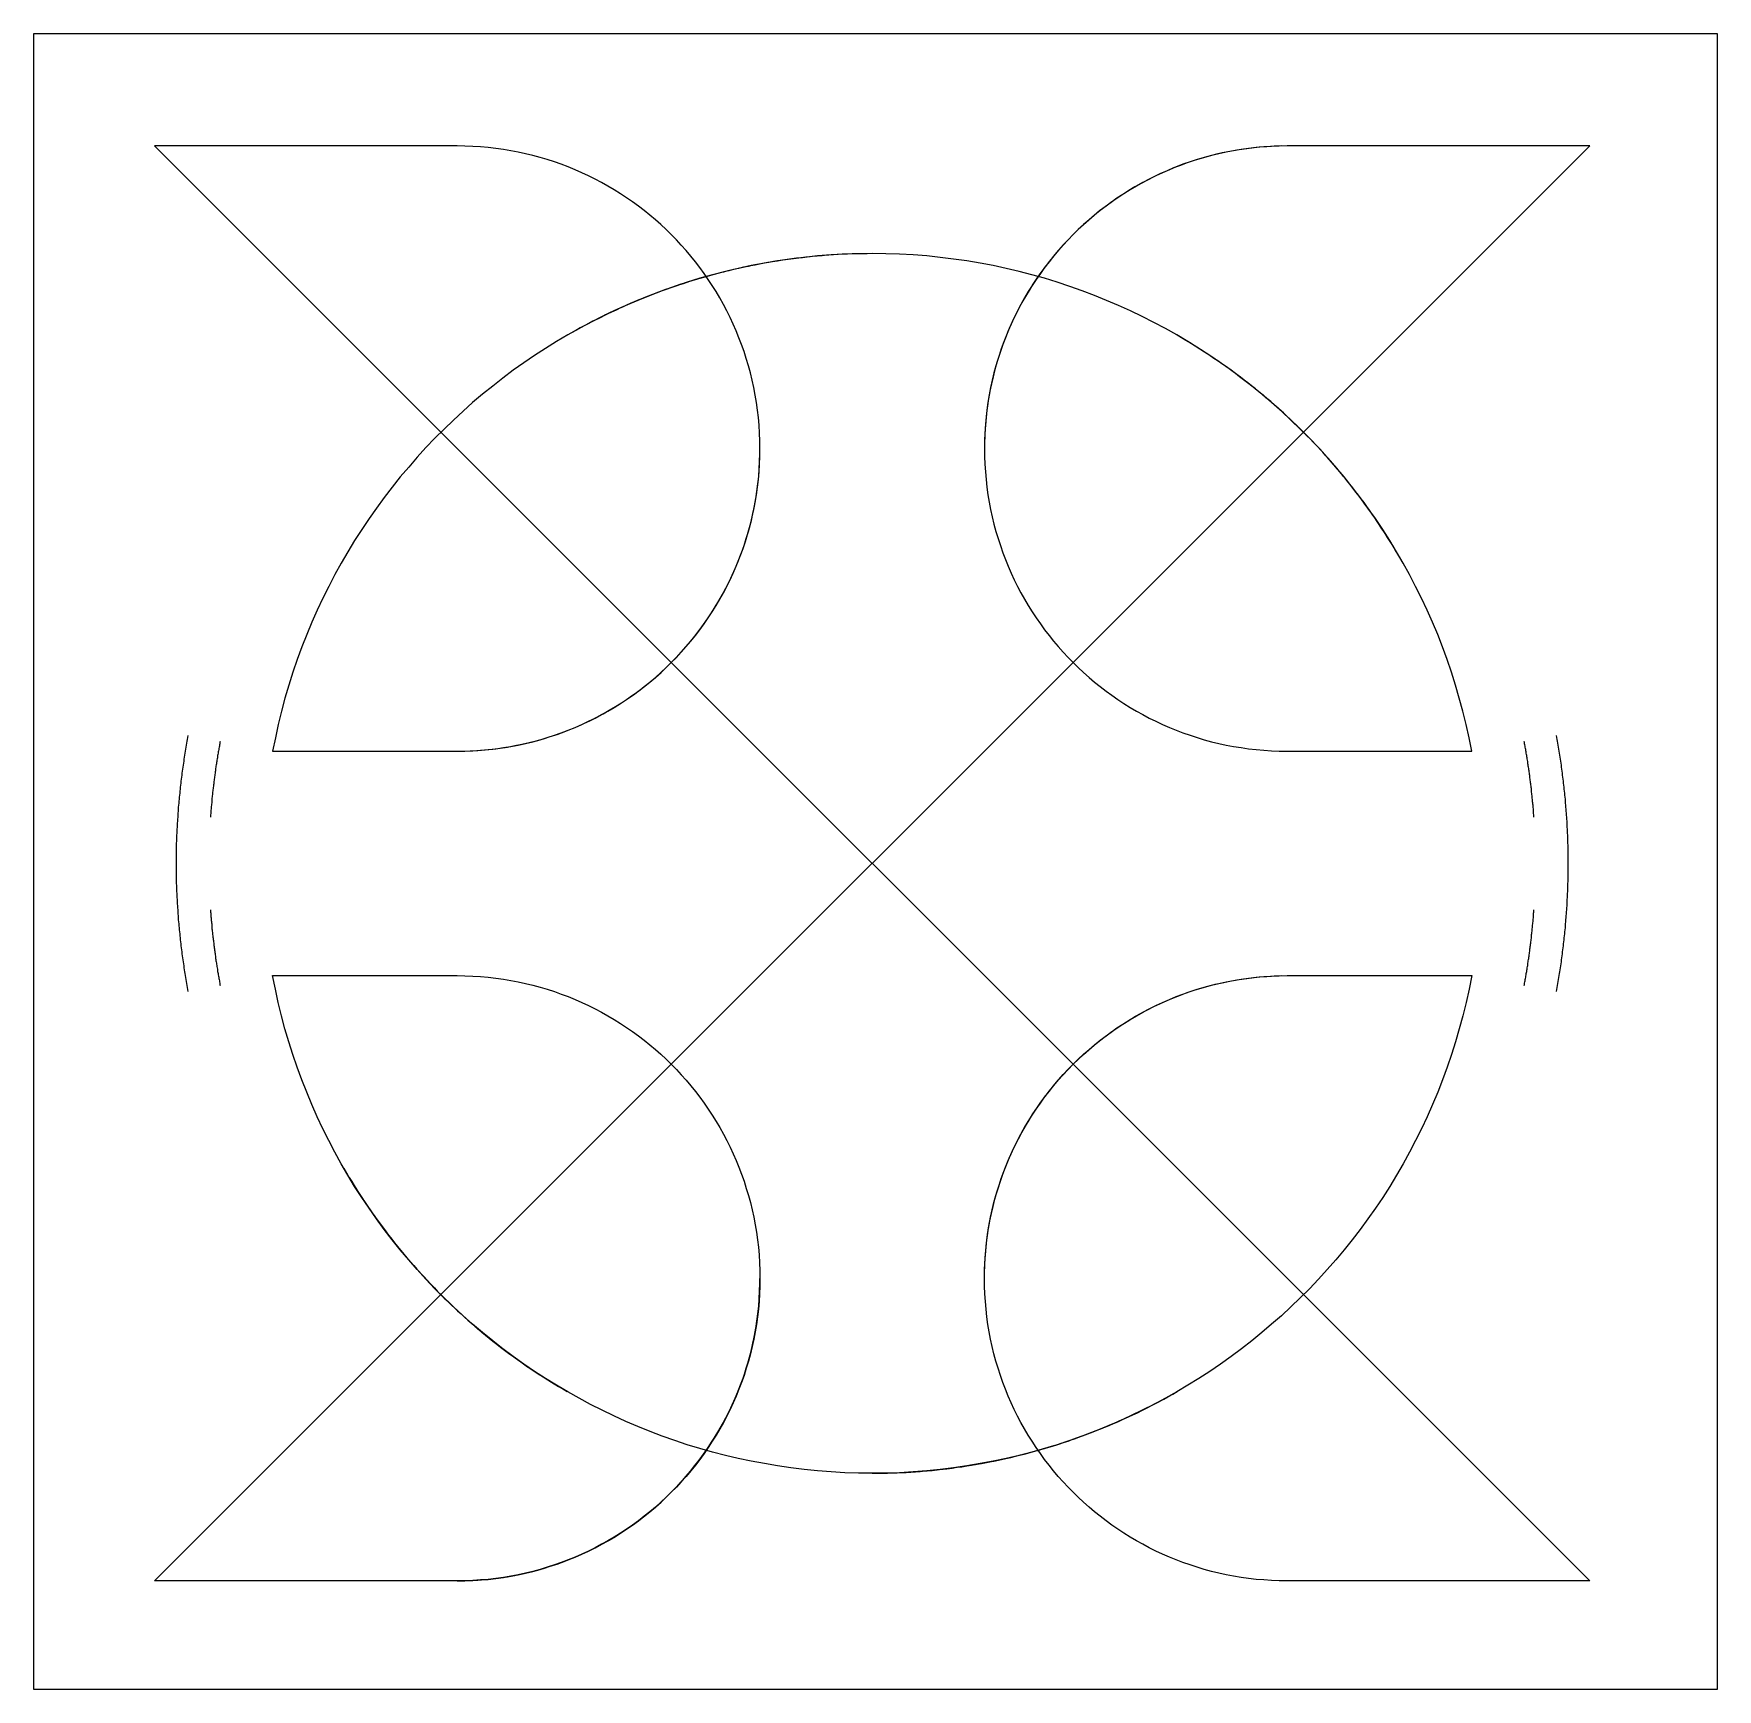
# Model space of a CAD drawing. Header units: millimetres. Extents: x -5.5 to 5.5, y -5.4 to 5.4.
import ezdxf

# ---------------------------------------------------------------- set-up
doc = ezdxf.new("R2010")
doc.units = ezdxf.units.MM

msp = doc.modelspace()

# ---------------------------------------------------------------- linework, layer by layer
msp.add_lwpolyline([(-5.5, 5.41), (5.5, 5.41), (5.5, -5.41), (-5.5, -5.41)], close=True)
for points in [[(-3.772, -4.701), (-4.71, -4.701), (4.667, 4.676), (3.729, 4.676)], [(-3.749, -4.701), (-4.71, -4.701), (4.667, 4.676), (3.706, 4.676)], [(-3.772, 4.676), (-4.71, 4.676), (4.667, -4.701), (3.729, -4.701)], [(-3.749, 4.676), (-4.71, 4.676), (4.667, -4.701), (3.706, -4.701)], [(4.198, 4.676), (2.689, 4.676), (2.638, 4.675), (2.588, 4.673), (2.537, 4.67), (2.487, 4.666), (2.437, 4.66), (2.388, 4.653), (2.339, 4.645), (2.291, 4.636), (2.243, 4.625), (2.195, 4.614), (2.148, 4.601), (2.101, 4.587), (2.055, 4.572), (2.009, 4.556), (1.964, 4.539), (1.92, 4.52), (1.876, 4.501), (1.832, 4.481), (1.789, 4.46), (1.747, 4.437), (1.705, 4.414), (1.664, 4.39), (1.623, 4.364), (1.584, 4.338), (1.545, 4.311), (1.506, 4.283), (1.468, 4.254), (1.431, 4.224), (1.395, 4.194), (1.36, 4.162), (1.325, 4.13), (1.291, 4.097), (1.258, 4.063), (1.226, 4.028), (1.194, 3.993), (1.163, 3.956), (1.134, 3.919), (1.105, 3.882), (1.077, 3.843), (1.05, 3.804), (1.023, 3.764), (0.998, 3.724), (0.974, 3.683), (0.95, 3.641), (0.928, 3.599), (0.907, 3.556), (0.887, 3.512), (0.867, 3.468), (0.849, 3.423), (0.832, 3.378), (0.816, 3.333), (0.801, 3.286), (0.787, 3.24), (0.774, 3.193), (0.762, 3.145), (0.752, 3.097), (0.743, 3.048), (0.735, 3), (0.728, 2.95), (0.722, 2.901), (0.718, 2.851), (0.714, 2.8), (0.712, 2.749), (0.712, 2.698), (0.712, 2.647), (0.714, 2.597), (0.718, 2.546), (0.722, 2.496), (0.728, 2.446), (0.735, 2.397), (0.743, 2.348), (0.752, 2.3), (0.762, 2.252), (0.774, 2.204), (0.787, 2.157), (0.801, 2.11), (0.816, 2.064), (0.832, 2.018), (0.849, 1.973), (0.867, 1.929), (0.887, 1.885), (0.907, 1.841), (0.928, 1.798), (0.95, 1.756), (0.974, 1.714), (0.998, 1.673), (1.023, 1.632), (1.05, 1.593), (1.077, 1.554), (1.105, 1.515), (1.134, 1.477), (1.163, 1.44), (1.194, 1.404), (1.226, 1.369), (1.258, 1.334), (1.291, 1.3), (1.325, 1.267), (1.36, 1.235), (1.395, 1.203), (1.431, 1.172), (1.468, 1.143), (1.506, 1.114), (1.545, 1.086), (1.584, 1.059), (1.623, 1.032), (1.664, 1.007), (1.705, 0.983), (1.747, 0.96), (1.789, 0.937), (1.832, 0.916), (1.876, 0.896), (1.92, 0.876), (1.964, 0.858), (2.009, 0.841), (2.055, 0.825), (2.101, 0.81), (2.148, 0.796), (2.195, 0.783), (2.243, 0.771), (2.291, 0.761), (2.339, 0.752), (2.388, 0.744), (2.437, 0.737), (2.487, 0.731), (2.537, 0.727), (2.588, 0.723), (2.638, 0.721), (2.689, 0.721), (3.896, 0.721), (3.878, 0.809), (3.859, 0.896), (3.837, 0.982), (3.814, 1.068), (3.79, 1.153), (3.763, 1.237), (3.735, 1.32), (3.705, 1.402), (3.673, 1.483), (3.639, 1.563), (3.604, 1.643), (3.567, 1.721), (3.529, 1.798), (3.489, 1.875), (3.447, 1.95), (3.404, 2.024), (3.36, 2.097), (3.314, 2.17), (3.266, 2.241), (3.217, 2.31), (3.166, 2.379), (3.115, 2.447), (3.061, 2.513), (3.007, 2.578), (2.951, 2.642), (2.894, 2.705), (2.835, 2.766), (2.775, 2.826), (2.714, 2.885), (2.652, 2.943), (2.588, 2.999), (2.524, 3.054), (2.458, 3.107), (2.391, 3.159), (2.323, 3.21), (2.254, 3.259), (2.184, 3.307), (2.113, 3.353), (2.041, 3.398), (1.968, 3.441), (1.894, 3.483), (1.819, 3.523), (1.743, 3.561), (1.666, 3.598), (1.588, 3.634), (1.51, 3.667), (1.43, 3.699), (1.35, 3.73), (1.269, 3.758), (1.187, 3.785), (1.105, 3.811), (1.022, 3.834), (0.938, 3.856), (0.854, 3.876), (0.769, 3.894), (0.683, 3.91), (0.597, 3.925), (0.51, 3.937), (0.422, 3.948), (0.335, 3.957), (0.246, 3.964), (0.157, 3.969), (0.068, 3.972), (-0.022, 3.973), (-0.111, 3.972), (-0.201, 3.969), (-0.289, 3.964), (-0.378, 3.957), (-0.466, 3.948), (-0.553, 3.937), (-0.64, 3.925), (-0.726, 3.91), (-0.812, 3.894), (-0.897, 3.876), (-0.981, 3.856), (-1.065, 3.834), (-1.148, 3.811), (-1.231, 3.785), (-1.312, 3.758), (-1.393, 3.73), (-1.473, 3.699), (-1.553, 3.667), (-1.631, 3.634), (-1.709, 3.598), (-1.786, 3.561), (-1.862, 3.523), (-1.937, 3.483), (-2.011, 3.441), (-2.084, 3.398), (-2.156, 3.353), (-2.227, 3.307), (-2.297, 3.259), (-2.367, 3.21), (-2.435, 3.159), (-2.501, 3.107), (-2.567, 3.054), (-2.632, 2.999), (-2.695, 2.943), (-2.757, 2.885), (-2.819, 2.826), (-2.878, 2.766), (-2.937, 2.705), (-2.994, 2.642), (-3.05, 2.578), (-3.105, 2.513), (-3.158, 2.447), (-3.21, 2.379), (-3.26, 2.31), (-3.309, 2.241), (-3.357, 2.17), (-3.403, 2.098), (-3.448, 2.024), (-3.491, 1.95), (-3.532, 1.875), (-3.572, 1.798), (-3.611, 1.721), (-3.647, 1.643), (-3.683, 1.563), (-3.716, 1.483), (-3.748, 1.402), (-3.778, 1.32), (-3.806, 1.237), (-3.833, 1.153), (-3.858, 1.068), (-3.881, 0.982), (-3.902, 0.896), (-3.921, 0.809), (-3.939, 0.721), (-2.733, 0.721), (-2.682, 0.721), (-2.631, 0.723), (-2.58, 0.727), (-2.53, 0.731), (-2.481, 0.737), (-2.431, 0.744), (-2.383, 0.752), (-2.334, 0.761), (-2.286, 0.771), (-2.238, 0.783), (-2.191, 0.796), (-2.145, 0.81), (-2.098, 0.825), (-2.053, 0.841), (-2.008, 0.858), (-1.963, 0.876), (-1.919, 0.896), (-1.875, 0.916), (-1.832, 0.937), (-1.79, 0.96), (-1.748, 0.983), (-1.707, 1.007), (-1.667, 1.032), (-1.627, 1.059), (-1.588, 1.086), (-1.549, 1.114), (-1.512, 1.143), (-1.475, 1.172), (-1.438, 1.203), (-1.403, 1.235), (-1.368, 1.267), (-1.334, 1.3), (-1.301, 1.334), (-1.269, 1.369), (-1.237, 1.404), (-1.207, 1.44), (-1.177, 1.477), (-1.148, 1.515), (-1.12, 1.554), (-1.093, 1.593), (-1.067, 1.632), (-1.041, 1.673), (-1.017, 1.714), (-0.994, 1.756), (-0.971, 1.798), (-0.95, 1.841), (-0.93, 1.885), (-0.91, 1.929), (-0.892, 1.973), (-0.875, 2.018), (-0.859, 2.064), (-0.844, 2.11), (-0.83, 2.157), (-0.817, 2.204), (-0.806, 2.252), (-0.795, 2.3), (-0.786, 2.348), (-0.778, 2.397), (-0.771, 2.446), (-0.765, 2.496), (-0.761, 2.546), (-0.758, 2.597), (-0.756, 2.647), (-0.755, 2.698), (-0.756, 2.749), (-0.758, 2.8), (-0.761, 2.851), (-0.765, 2.901), (-0.771, 2.95), (-0.778, 3), (-0.786, 3.048), (-0.795, 3.097), (-0.806, 3.145), (-0.817, 3.193), (-0.83, 3.24), (-0.844, 3.286), (-0.859, 3.333), (-0.875, 3.378), (-0.892, 3.423), (-0.91, 3.468), (-0.93, 3.512), (-0.95, 3.556), (-0.971, 3.599), (-0.994, 3.641), (-1.017, 3.683), (-1.041, 3.724), (-1.067, 3.764), (-1.093, 3.804), (-1.12, 3.843), (-1.148, 3.882), (-1.177, 3.919), (-1.207, 3.956), (-1.237, 3.993), (-1.269, 4.028), (-1.301, 4.063), (-1.334, 4.097), (-1.368, 4.13), (-1.403, 4.162), (-1.438, 4.194), (-1.475, 4.224), (-1.512, 4.254), (-1.549, 4.283), (-1.588, 4.311), (-1.627, 4.338), (-1.667, 4.364), (-1.707, 4.39), (-1.748, 4.414), (-1.79, 4.437), (-1.832, 4.46), (-1.875, 4.481), (-1.919, 4.501), (-1.963, 4.52), (-2.008, 4.539), (-2.053, 4.556), (-2.098, 4.572), (-2.145, 4.587), (-2.191, 4.601), (-2.238, 4.614), (-2.286, 4.625), (-2.334, 4.636), (-2.383, 4.645), (-2.431, 4.653), (-2.481, 4.66), (-2.53, 4.666), (-2.58, 4.67), (-2.631, 4.673), (-2.682, 4.675), (-2.733, 4.676), (-4.241, 4.676)], [(4.198, 4.676), (2.689, 4.676), (2.638, 4.675), (2.588, 4.673), (2.537, 4.67), (2.487, 4.666), (2.437, 4.66), (2.388, 4.653), (2.339, 4.645), (2.291, 4.636), (2.243, 4.625), (2.195, 4.614), (2.148, 4.601), (2.101, 4.587), (2.055, 4.572), (2.009, 4.556), (1.964, 4.539), (1.92, 4.52), (1.876, 4.501), (1.832, 4.481), (1.789, 4.46), (1.747, 4.437), (1.705, 4.414), (1.664, 4.39), (1.623, 4.364), (1.584, 4.338), (1.545, 4.311), (1.506, 4.283), (1.468, 4.254), (1.431, 4.224), (1.395, 4.194), (1.36, 4.162), (1.325, 4.13), (1.291, 4.097), (1.258, 4.063), (1.226, 4.028), (1.194, 3.993), (1.163, 3.956), (1.134, 3.919), (1.105, 3.882), (1.077, 3.843), (1.05, 3.804), (1.023, 3.764), (0.998, 3.724), (0.974, 3.683), (0.95, 3.641), (0.928, 3.599), (0.907, 3.556), (0.887, 3.512), (0.867, 3.468), (0.849, 3.423), (0.832, 3.378), (0.816, 3.333), (0.801, 3.286), (0.787, 3.24), (0.774, 3.193), (0.762, 3.145), (0.752, 3.097), (0.743, 3.048), (0.735, 3), (0.728, 2.95), (0.722, 2.901), (0.718, 2.851), (0.714, 2.8), (0.712, 2.749), (0.712, 2.698), (0.712, 2.647), (0.714, 2.597), (0.718, 2.546), (0.722, 2.496), (0.728, 2.446), (0.735, 2.397), (0.743, 2.348), (0.752, 2.3), (0.762, 2.252), (0.774, 2.204), (0.787, 2.157), (0.801, 2.11), (0.816, 2.064), (0.832, 2.018), (0.849, 1.973), (0.867, 1.929), (0.887, 1.885), (0.907, 1.841), (0.928, 1.798), (0.95, 1.756), (0.974, 1.714), (0.998, 1.673), (1.023, 1.632), (1.05, 1.593), (1.077, 1.554), (1.105, 1.515), (1.134, 1.477), (1.163, 1.44), (1.194, 1.404), (1.226, 1.369), (1.258, 1.334), (1.291, 1.3), (1.325, 1.267), (1.36, 1.235), (1.395, 1.203), (1.431, 1.172), (1.468, 1.143), (1.506, 1.114), (1.545, 1.086), (1.584, 1.059), (1.623, 1.032), (1.664, 1.007), (1.705, 0.983), (1.747, 0.96), (1.789, 0.937), (1.832, 0.916), (1.876, 0.896), (1.92, 0.876), (1.964, 0.858), (2.009, 0.841), (2.055, 0.825), (2.101, 0.81), (2.148, 0.796), (2.195, 0.783), (2.243, 0.771), (2.291, 0.761), (2.339, 0.752), (2.388, 0.744), (2.437, 0.737), (2.487, 0.731), (2.537, 0.727), (2.588, 0.723), (2.638, 0.721), (2.689, 0.721), (3.896, 0.721), (3.878, 0.809), (3.859, 0.896), (3.837, 0.982), (3.814, 1.068), (3.79, 1.153), (3.763, 1.237), (3.735, 1.32), (3.705, 1.402), (3.673, 1.483), (3.639, 1.563), (3.604, 1.643), (3.567, 1.721), (3.529, 1.798), (3.489, 1.875), (3.447, 1.95), (3.404, 2.024), (3.36, 2.097), (3.314, 2.17), (3.266, 2.241), (3.217, 2.31), (3.166, 2.379), (3.115, 2.447), (3.061, 2.513), (3.007, 2.578), (2.951, 2.642), (2.894, 2.705), (2.835, 2.766), (2.775, 2.826), (2.714, 2.885), (2.652, 2.943), (2.588, 2.999), (2.524, 3.054), (2.458, 3.107), (2.391, 3.159), (2.323, 3.21), (2.254, 3.259), (2.184, 3.307), (2.113, 3.353), (2.041, 3.398), (1.968, 3.441), (1.894, 3.483), (1.819, 3.523), (1.743, 3.561), (1.666, 3.598), (1.588, 3.634), (1.51, 3.667), (1.43, 3.699), (1.35, 3.73), (1.269, 3.758), (1.187, 3.785), (1.105, 3.811), (1.022, 3.834), (0.938, 3.856), (0.854, 3.876), (0.769, 3.894), (0.683, 3.91), (0.597, 3.925), (0.51, 3.937), (0.422, 3.948), (0.335, 3.957), (0.246, 3.964), (0.157, 3.969), (0.068, 3.972), (-0.022, 3.973), (-0.111, 3.972), (-0.201, 3.969), (-0.289, 3.964), (-0.378, 3.957), (-0.466, 3.948), (-0.553, 3.937), (-0.64, 3.925), (-0.726, 3.91), (-0.812, 3.894), (-0.897, 3.876), (-0.981, 3.856), (-1.065, 3.834), (-1.148, 3.811), (-1.231, 3.785), (-1.312, 3.758), (-1.393, 3.73), (-1.473, 3.699), (-1.553, 3.667), (-1.631, 3.634), (-1.709, 3.598), (-1.786, 3.561), (-1.862, 3.523), (-1.937, 3.483), (-2.011, 3.441), (-2.084, 3.398), (-2.156, 3.353), (-2.227, 3.307), (-2.297, 3.259), (-2.367, 3.21), (-2.435, 3.159), (-2.501, 3.107), (-2.567, 3.054), (-2.632, 2.999), (-2.695, 2.943), (-2.757, 2.885), (-2.819, 2.826), (-2.878, 2.766), (-2.937, 2.705), (-2.994, 2.642), (-3.05, 2.578), (-3.105, 2.513), (-3.158, 2.447), (-3.21, 2.379), (-3.26, 2.31), (-3.309, 2.241), (-3.357, 2.17), (-3.403, 2.098), (-3.448, 2.024), (-3.491, 1.95), (-3.532, 1.875), (-3.572, 1.798), (-3.611, 1.721), (-3.647, 1.643), (-3.683, 1.563), (-3.716, 1.483), (-3.748, 1.402), (-3.778, 1.32), (-3.806, 1.237), (-3.833, 1.153), (-3.858, 1.068), (-3.881, 0.982), (-3.902, 0.896), (-3.921, 0.809), (-3.939, 0.721), (-2.733, 0.721), (-2.682, 0.721), (-2.631, 0.723), (-2.58, 0.727), (-2.53, 0.731), (-2.481, 0.737), (-2.431, 0.744), (-2.383, 0.752), (-2.334, 0.761), (-2.286, 0.771), (-2.238, 0.783), (-2.191, 0.796), (-2.145, 0.81), (-2.098, 0.825), (-2.053, 0.841), (-2.008, 0.858), (-1.963, 0.876), (-1.919, 0.896), (-1.875, 0.916), (-1.832, 0.937), (-1.79, 0.96), (-1.748, 0.983), (-1.707, 1.007), (-1.667, 1.032), (-1.627, 1.059), (-1.588, 1.086), (-1.549, 1.114), (-1.512, 1.143), (-1.475, 1.172), (-1.438, 1.203), (-1.403, 1.235), (-1.368, 1.267), (-1.334, 1.3), (-1.301, 1.334), (-1.269, 1.369), (-1.237, 1.404), (-1.207, 1.44), (-1.177, 1.477), (-1.148, 1.515), (-1.12, 1.554), (-1.093, 1.593), (-1.067, 1.632), (-1.041, 1.673), (-1.017, 1.714), (-0.994, 1.756), (-0.971, 1.798), (-0.95, 1.841), (-0.93, 1.885), (-0.91, 1.929), (-0.892, 1.973), (-0.875, 2.018), (-0.859, 2.064), (-0.844, 2.11), (-0.83, 2.157), (-0.817, 2.204), (-0.806, 2.252), (-0.795, 2.3), (-0.786, 2.348), (-0.778, 2.397), (-0.771, 2.446), (-0.765, 2.496), (-0.761, 2.546), (-0.758, 2.597), (-0.756, 2.647), (-0.755, 2.698), (-0.756, 2.749), (-0.758, 2.8), (-0.761, 2.851), (-0.765, 2.901), (-0.771, 2.95), (-0.778, 3), (-0.786, 3.048), (-0.795, 3.097), (-0.806, 3.145), (-0.817, 3.193), (-0.83, 3.24), (-0.844, 3.286), (-0.859, 3.333), (-0.875, 3.378), (-0.892, 3.423), (-0.91, 3.468), (-0.93, 3.512), (-0.95, 3.556), (-0.971, 3.599), (-0.994, 3.641), (-1.017, 3.683), (-1.041, 3.724), (-1.067, 3.764), (-1.093, 3.804), (-1.12, 3.843), (-1.148, 3.882), (-1.177, 3.919), (-1.207, 3.956), (-1.237, 3.993), (-1.269, 4.028), (-1.301, 4.063), (-1.334, 4.097), (-1.368, 4.13), (-1.403, 4.162), (-1.438, 4.194), (-1.475, 4.224), (-1.512, 4.254), (-1.549, 4.283), (-1.588, 4.311), (-1.627, 4.338), (-1.667, 4.364), (-1.707, 4.39), (-1.748, 4.414), (-1.79, 4.437), (-1.832, 4.46), (-1.875, 4.481), (-1.919, 4.501), (-1.963, 4.52), (-2.008, 4.539), (-2.053, 4.556), (-2.098, 4.572), (-2.145, 4.587), (-2.191, 4.601), (-2.238, 4.614), (-2.286, 4.625), (-2.334, 4.636), (-2.383, 4.645), (-2.431, 4.653), (-2.481, 4.66), (-2.53, 4.666), (-2.58, 4.67), (-2.631, 4.673), (-2.682, 4.675), (-2.733, 4.676), (-4.241, 4.676)], [(2.655, 4.676), (2.605, 4.674), (2.556, 4.671), (2.506, 4.668), (2.458, 4.662), (2.409, 4.656), (2.361, 4.649), (2.314, 4.64), (2.266, 4.63), (2.219, 4.62), (2.173, 4.608), (2.127, 4.595), (2.082, 4.581), (2.037, 4.566), (1.992, 4.549), (1.948, 4.532), (1.905, 4.514), (1.862, 4.495), (1.819, 4.475), (1.777, 4.453), (1.736, 4.431), (1.695, 4.408), (1.655, 4.384), (1.616, 4.359), (1.577, 4.334), (1.539, 4.307), (1.501, 4.279), (1.464, 4.251), (1.428, 4.222), (1.393, 4.192), (1.358, 4.161), (1.324, 4.129), (1.291, 4.097), (1.259, 4.063), (1.227, 4.03), (1.196, 3.995), (1.166, 3.959), (1.137, 3.923), (1.108, 3.886), (1.081, 3.849), (1.054, 3.811), (1.028, 3.772), (1.003, 3.732), (0.979, 3.692), (0.956, 3.652), (0.934, 3.61), (0.913, 3.569), (0.893, 3.526), (0.874, 3.483), (0.856, 3.44), (0.838, 3.396), (0.822, 3.351), (0.807, 3.306), (0.793, 3.261), (0.78, 3.215), (0.768, 3.168), (0.757, 3.121), (0.748, 3.074), (0.739, 3.026), (0.732, 2.978), (0.725, 2.93), (0.72, 2.881), (0.716, 2.832), (0.714, 2.783), (0.712, 2.733)], [(2.689, 4.676), (2.638, 4.675), (2.588, 4.673), (2.537, 4.67), (2.487, 4.666), (2.437, 4.66), (2.388, 4.653), (2.339, 4.645), (2.291, 4.636), (2.243, 4.625), (2.195, 4.614), (2.148, 4.601), (2.101, 4.587), (2.055, 4.572), (2.009, 4.556), (1.964, 4.539), (1.92, 4.52), (1.876, 4.501), (1.832, 4.481), (1.789, 4.46), (1.747, 4.437), (1.705, 4.414), (1.664, 4.39), (1.623, 4.364), (1.584, 4.338), (1.545, 4.311), (1.506, 4.283), (1.468, 4.254), (1.431, 4.224), (1.395, 4.194), (1.36, 4.162), (1.325, 4.13), (1.291, 4.097), (1.258, 4.063), (1.226, 4.028), (1.194, 3.993), (1.163, 3.956), (1.134, 3.919), (1.105, 3.882), (1.077, 3.843), (1.05, 3.804), (1.023, 3.764), (0.998, 3.724), (0.974, 3.683), (0.95, 3.641), (0.928, 3.599), (0.907, 3.556), (0.887, 3.512), (0.867, 3.468), (0.849, 3.423), (0.832, 3.378), (0.816, 3.333), (0.801, 3.286), (0.787, 3.24), (0.774, 3.193), (0.762, 3.145), (0.752, 3.097), (0.743, 3.048), (0.735, 3), (0.728, 2.95), (0.722, 2.901), (0.718, 2.851), (0.714, 2.8), (0.712, 2.749), (0.712, 2.698)], [(-0.022, 3.973), (-0.054, 3.972), (-0.087, 3.972), (-0.12, 3.971), (-0.153, 3.97), (-0.185, 3.969), (-0.218, 3.968), (-0.251, 3.966), (-0.283, 3.964), (-0.316, 3.962), (-0.348, 3.959), (-0.381, 3.956), (-0.413, 3.953), (-0.446, 3.95), (-0.478, 3.946), (-0.511, 3.943), (-0.543, 3.938), (-0.575, 3.934), (-0.607, 3.929), (-0.64, 3.924), (-0.672, 3.919), (-0.704, 3.914), (-0.736, 3.908), (-0.768, 3.902), (-0.8, 3.896), (-0.832, 3.889), (-0.863, 3.883), (-0.895, 3.876), (-0.927, 3.868), (-0.959, 3.861), (-0.99, 3.853), (-1.022, 3.845), (-1.053, 3.837), (-1.084, 3.828), (-1.116, 3.819), (-1.147, 3.81), (-1.178, 3.801), (-1.209, 3.792), (-1.24, 3.782), (-1.271, 3.772), (-1.302, 3.761), (-1.333, 3.751), (-1.363, 3.74), (-1.394, 3.729), (-1.425, 3.718), (-1.455, 3.706), (-1.485, 3.694), (-1.516, 3.682), (-1.546, 3.67), (-1.576, 3.657), (-1.606, 3.644), (-1.636, 3.631), (-1.665, 3.618), (-1.695, 3.604), (-1.725, 3.59), (-1.754, 3.576), (-1.783, 3.562), (-1.813, 3.547), (-1.842, 3.533), (-1.871, 3.518), (-1.9, 3.502), (-1.929, 3.487), (-1.957, 3.471), (-1.986, 3.455), (-2.014, 3.439)], [(-0.091, 3.972), (-0.122, 3.971), (-0.152, 3.97), (-0.183, 3.969), (-0.213, 3.968), (-0.244, 3.966), (-0.274, 3.965), (-0.305, 3.963), (-0.335, 3.96), (-0.365, 3.958), (-0.396, 3.955), (-0.426, 3.952), (-0.456, 3.949), (-0.487, 3.945), (-0.517, 3.942), (-0.547, 3.938), (-0.577, 3.934), (-0.607, 3.929), (-0.637, 3.925), (-0.667, 3.92), (-0.697, 3.915), (-0.727, 3.91), (-0.757, 3.904), (-0.787, 3.898), (-0.817, 3.893), (-0.846, 3.886), (-0.876, 3.88), (-0.906, 3.873), (-0.935, 3.866), (-0.965, 3.859), (-0.994, 3.852), (-1.024, 3.845), (-1.053, 3.837), (-1.082, 3.829), (-1.112, 3.821), (-1.141, 3.812), (-1.17, 3.804), (-1.199, 3.795), (-1.228, 3.786), (-1.257, 3.776), (-1.286, 3.767), (-1.314, 3.757), (-1.343, 3.747), (-1.372, 3.737), (-1.4, 3.727), (-1.429, 3.716), (-1.457, 3.705), (-1.485, 3.694), (-1.514, 3.683), (-1.542, 3.671), (-1.57, 3.66), (-1.598, 3.648), (-1.626, 3.635), (-1.654, 3.623), (-1.681, 3.611), (-1.709, 3.598), (-1.737, 3.585), (-1.764, 3.572), (-1.791, 3.558), (-1.819, 3.544), (-1.846, 3.531), (-1.873, 3.516), (-1.9, 3.502), (-1.927, 3.488), (-1.954, 3.473)], [(3.43, 1.98), (3.413, 2.008), (3.396, 2.036), (3.379, 2.065), (3.362, 2.092), (3.345, 2.12), (3.327, 2.148), (3.309, 2.175), (3.291, 2.202), (3.273, 2.229), (3.255, 2.256), (3.236, 2.283), (3.217, 2.31), (3.198, 2.336), (3.179, 2.362), (3.159, 2.388), (3.139, 2.414), (3.119, 2.44), (3.099, 2.466), (3.079, 2.491), (3.058, 2.516), (3.038, 2.541), (3.017, 2.566), (2.996, 2.591), (2.974, 2.616), (2.953, 2.64), (2.931, 2.664), (2.909, 2.688), (2.887, 2.712), (2.864, 2.736), (2.842, 2.759), (2.819, 2.782), (2.796, 2.805), (2.773, 2.828), (2.75, 2.851), (2.727, 2.873), (2.703, 2.896), (2.679, 2.918), (2.655, 2.94), (2.631, 2.962), (2.607, 2.983), (2.582, 3.005), (2.557, 3.026), (2.532, 3.047), (2.507, 3.067), (2.482, 3.088), (2.457, 3.108), (2.431, 3.128), (2.405, 3.148), (2.379, 3.168), (2.353, 3.188), (2.327, 3.207), (2.301, 3.226), (2.274, 3.245), (2.247, 3.264), (2.22, 3.282), (2.193, 3.3), (2.166, 3.318), (2.139, 3.336), (2.111, 3.354), (2.083, 3.371), (2.055, 3.389), (2.027, 3.405), (1.999, 3.422), (1.971, 3.439)], [(3.394, 2.04), (3.379, 2.066), (3.362, 2.092), (3.346, 2.118), (3.33, 2.144), (3.313, 2.169), (3.296, 2.195), (3.279, 2.22), (3.262, 2.245), (3.245, 2.27), (3.227, 2.295), (3.21, 2.32), (3.192, 2.345), (3.174, 2.369), (3.155, 2.393), (3.137, 2.418), (3.118, 2.442), (3.099, 2.466), (3.08, 2.489), (3.061, 2.513), (3.042, 2.536), (3.022, 2.56), (3.003, 2.583), (2.983, 2.606), (2.963, 2.628), (2.943, 2.651), (2.922, 2.674), (2.902, 2.696), (2.881, 2.718), (2.86, 2.74), (2.839, 2.762), (2.818, 2.784), (2.796, 2.805), (2.775, 2.827), (2.753, 2.848), (2.731, 2.869), (2.709, 2.89), (2.687, 2.911), (2.665, 2.931), (2.642, 2.952), (2.619, 2.972), (2.597, 2.992), (2.574, 3.012), (2.551, 3.031), (2.527, 3.051), (2.504, 3.07), (2.48, 3.089), (2.457, 3.108), (2.433, 3.127), (2.409, 3.146), (2.384, 3.164), (2.36, 3.183), (2.336, 3.201), (2.311, 3.219), (2.286, 3.236), (2.261, 3.254), (2.236, 3.271), (2.211, 3.288), (2.186, 3.305), (2.16, 3.322), (2.135, 3.339), (2.109, 3.355), (2.083, 3.372), (2.057, 3.388), (2.031, 3.403)], [(-2.733, 0.721), (-2.682, 0.721), (-2.631, 0.723), (-2.58, 0.727), (-2.53, 0.731), (-2.481, 0.737), (-2.431, 0.744), (-2.383, 0.752), (-2.334, 0.761), (-2.286, 0.771), (-2.238, 0.783), (-2.191, 0.796), (-2.145, 0.81), (-2.098, 0.825), (-2.053, 0.841), (-2.008, 0.858), (-1.963, 0.876), (-1.919, 0.896), (-1.875, 0.916), (-1.832, 0.937), (-1.79, 0.96), (-1.748, 0.983), (-1.707, 1.007), (-1.667, 1.032), (-1.627, 1.059), (-1.588, 1.086), (-1.549, 1.114), (-1.512, 1.143), (-1.475, 1.172), (-1.438, 1.203), (-1.403, 1.235), (-1.368, 1.267), (-1.334, 1.3), (-1.301, 1.334), (-1.269, 1.369), (-1.237, 1.404), (-1.207, 1.44), (-1.177, 1.477), (-1.148, 1.515), (-1.12, 1.554), (-1.093, 1.593), (-1.067, 1.632), (-1.041, 1.673), (-1.017, 1.714), (-0.994, 1.756), (-0.971, 1.798), (-0.95, 1.841), (-0.93, 1.885), (-0.91, 1.929), (-0.892, 1.973), (-0.875, 2.018), (-0.859, 2.064), (-0.844, 2.11), (-0.83, 2.157), (-0.817, 2.204), (-0.806, 2.252), (-0.795, 2.3), (-0.786, 2.348), (-0.778, 2.397), (-0.771, 2.446), (-0.765, 2.496), (-0.761, 2.546), (-0.758, 2.597), (-0.756, 2.647), (-0.755, 2.698)], [(-2.698, 0.721), (-2.648, 0.723), (-2.599, 0.725), (-2.55, 0.729), (-2.501, 0.734), (-2.453, 0.741), (-2.404, 0.748), (-2.357, 0.757), (-2.31, 0.766), (-2.263, 0.777), (-2.216, 0.789), (-2.17, 0.802), (-2.125, 0.816), (-2.08, 0.831), (-2.035, 0.847), (-1.991, 0.865), (-1.948, 0.883), (-1.905, 0.902), (-1.862, 0.922), (-1.821, 0.943), (-1.779, 0.965), (-1.739, 0.988), (-1.699, 1.012), (-1.659, 1.037), (-1.62, 1.063), (-1.582, 1.09), (-1.545, 1.117), (-1.508, 1.146), (-1.472, 1.175), (-1.436, 1.205), (-1.401, 1.236), (-1.368, 1.268), (-1.334, 1.3), (-1.302, 1.333), (-1.27, 1.367), (-1.239, 1.402), (-1.209, 1.437), (-1.18, 1.473), (-1.152, 1.51), (-1.124, 1.548), (-1.097, 1.586), (-1.072, 1.625), (-1.047, 1.664), (-1.023, 1.704), (-1, 1.745), (-0.978, 1.786), (-0.956, 1.828), (-0.936, 1.871), (-0.917, 1.914), (-0.899, 1.957), (-0.882, 2.001), (-0.865, 2.046), (-0.85, 2.091), (-0.836, 2.136), (-0.823, 2.182), (-0.811, 2.228), (-0.801, 2.275), (-0.791, 2.323), (-0.782, 2.37), (-0.775, 2.418), (-0.769, 2.467), (-0.763, 2.515), (-0.76, 2.565), (-0.757, 2.614), (-0.755, 2.664)], [(-4.492, 0.824), (-4.494, 0.811), (-4.497, 0.798), (-4.499, 0.786), (-4.501, 0.773), (-4.503, 0.76), (-4.506, 0.747), (-4.508, 0.734), (-4.51, 0.721), (-4.512, 0.708), (-4.514, 0.695), (-4.516, 0.682), (-4.518, 0.669), (-4.52, 0.656), (-4.522, 0.643), (-4.524, 0.63), (-4.526, 0.617), (-4.528, 0.604), (-4.529, 0.591), (-4.531, 0.578), (-4.533, 0.564), (-4.534, 0.551), (-4.536, 0.538), (-4.538, 0.525), (-4.539, 0.512), (-4.541, 0.499), (-4.542, 0.486), (-4.543, 0.473), (-4.545, 0.46), (-4.546, 0.447), (-4.548, 0.434), (-4.549, 0.421), (-4.55, 0.408), (-4.551, 0.395), (-4.552, 0.381), (-4.554, 0.368), (-4.555, 0.355), (-4.556, 0.342), (-4.557, 0.329), (-4.558, 0.316), (-4.559, 0.303), (-4.559, 0.29), (-4.56, 0.277), (-4.561, 0.263), (-4.562, 0.25), (-4.563, 0.237), (-4.563, 0.224), (-4.564, 0.211), (-4.565, 0.198), (-4.565, 0.185), (-4.566, 0.172), (-4.566, 0.158), (-4.567, 0.145), (-4.567, 0.132), (-4.568, 0.119), (-4.568, 0.106), (-4.568, 0.093), (-4.569, 0.079), (-4.569, 0.066), (-4.569, 0.053), (-4.569, 0.04), (-4.569, 0.027), (-4.569, 0.014), (-4.569, 0.001), (-4.57, -0.013), (-4.569, -0.026), (-4.569, -0.039), (-4.569, -0.052), (-4.569, -0.065), (-4.569, -0.078), (-4.569, -0.092), (-4.569, -0.105), (-4.568, -0.118), (-4.568, -0.131), (-4.568, -0.144), (-4.567, -0.157), (-4.567, -0.17), (-4.566, -0.184), (-4.566, -0.197), (-4.565, -0.21), (-4.565, -0.223), (-4.564, -0.236), (-4.563, -0.249), (-4.563, -0.262), (-4.562, -0.276), (-4.561, -0.289), (-4.56, -0.302), (-4.559, -0.315), (-4.559, -0.328), (-4.558, -0.341), (-4.557, -0.354), (-4.556, -0.367), (-4.555, -0.381), (-4.554, -0.394), (-4.552, -0.407), (-4.551, -0.42), (-4.55, -0.433), (-4.549, -0.446), (-4.548, -0.459), (-4.546, -0.472), (-4.545, -0.485), (-4.543, -0.498), (-4.542, -0.511), (-4.541, -0.524), (-4.539, -0.538), (-4.538, -0.551), (-4.536, -0.564), (-4.534, -0.577), (-4.533, -0.59), (-4.531, -0.603), (-4.529, -0.616), (-4.528, -0.629), (-4.526, -0.642), (-4.524, -0.655), (-4.522, -0.668), (-4.52, -0.681), (-4.518, -0.694), (-4.516, -0.707), (-4.514, -0.72), (-4.512, -0.733), (-4.51, -0.746), (-4.508, -0.759), (-4.506, -0.772), (-4.503, -0.785), (-4.501, -0.798), (-4.499, -0.811), (-4.497, -0.824), (-4.494, -0.837), (-4.492, -0.85)], [(-4.282, 0.785), (-4.283, 0.777), (-4.284, 0.77), (-4.286, 0.762), (-4.287, 0.754), (-4.289, 0.747), (-4.29, 0.739), (-4.291, 0.731), (-4.293, 0.724), (-4.294, 0.716), (-4.295, 0.708), (-4.297, 0.7), (-4.298, 0.693), (-4.299, 0.685), (-4.3, 0.677), (-4.302, 0.67), (-4.303, 0.662), (-4.304, 0.654), (-4.305, 0.646), (-4.306, 0.639), (-4.308, 0.631), (-4.309, 0.623), (-4.31, 0.616), (-4.311, 0.608), (-4.312, 0.6), (-4.313, 0.592), (-4.314, 0.585), (-4.315, 0.577), (-4.316, 0.569), (-4.317, 0.561), (-4.318, 0.554), (-4.319, 0.546), (-4.32, 0.538), (-4.321, 0.531), (-4.322, 0.523), (-4.323, 0.515), (-4.324, 0.507), (-4.325, 0.5), (-4.326, 0.492), (-4.327, 0.484), (-4.328, 0.476), (-4.329, 0.469), (-4.33, 0.461), (-4.331, 0.453), (-4.331, 0.445), (-4.332, 0.437), (-4.333, 0.43), (-4.334, 0.422), (-4.335, 0.414), (-4.335, 0.406), (-4.336, 0.399), (-4.337, 0.391), (-4.337, 0.383), (-4.338, 0.375), (-4.339, 0.368), (-4.34, 0.36), (-4.34, 0.352), (-4.341, 0.344), (-4.342, 0.336), (-4.342, 0.329), (-4.343, 0.321), (-4.343, 0.313), (-4.344, 0.305), (-4.344, 0.297), (-4.345, 0.29)], [(4.302, 0.29), (4.301, 0.297), (4.301, 0.305), (4.3, 0.313), (4.299, 0.321), (4.299, 0.329), (4.298, 0.336), (4.298, 0.344), (4.297, 0.352), (4.296, 0.36), (4.296, 0.368), (4.295, 0.375), (4.294, 0.383), (4.293, 0.391), (4.293, 0.399), (4.292, 0.406), (4.291, 0.414), (4.29, 0.422), (4.29, 0.43), (4.289, 0.437), (4.288, 0.445), (4.287, 0.453), (4.286, 0.461), (4.286, 0.469), (4.285, 0.476), (4.284, 0.484), (4.283, 0.492), (4.282, 0.5), (4.281, 0.507), (4.28, 0.515), (4.279, 0.523), (4.278, 0.531), (4.277, 0.538), (4.276, 0.546), (4.275, 0.554), (4.274, 0.561), (4.273, 0.569), (4.272, 0.577), (4.271, 0.585), (4.27, 0.592), (4.269, 0.6), (4.268, 0.608), (4.267, 0.616), (4.265, 0.623), (4.264, 0.631), (4.263, 0.639), (4.262, 0.646), (4.261, 0.654), (4.26, 0.662), (4.258, 0.67), (4.257, 0.677), (4.256, 0.685), (4.255, 0.693), (4.253, 0.7), (4.252, 0.708), (4.251, 0.716), (4.249, 0.724), (4.248, 0.731), (4.247, 0.739), (4.245, 0.747), (4.244, 0.754), (4.243, 0.762), (4.241, 0.77), (4.24, 0.777), (4.238, 0.785)], [(4.449, -0.85), (4.451, -0.837), (4.453, -0.824), (4.456, -0.811), (4.458, -0.798), (4.46, -0.785), (4.462, -0.772), (4.465, -0.759), (4.467, -0.746), (4.469, -0.733), (4.471, -0.72), (4.473, -0.707), (4.475, -0.694), (4.477, -0.681), (4.479, -0.668), (4.481, -0.655), (4.482, -0.642), (4.484, -0.629), (4.486, -0.616), (4.488, -0.603), (4.489, -0.59), (4.491, -0.577), (4.493, -0.564), (4.494, -0.551), (4.496, -0.538), (4.497, -0.524), (4.499, -0.511), (4.5, -0.498), (4.502, -0.485), (4.503, -0.472), (4.504, -0.459), (4.506, -0.446), (4.507, -0.433), (4.508, -0.42), (4.509, -0.407), (4.51, -0.394), (4.511, -0.381), (4.512, -0.367), (4.513, -0.354), (4.514, -0.341), (4.515, -0.328), (4.516, -0.315), (4.517, -0.302), (4.518, -0.289), (4.519, -0.276), (4.519, -0.262), (4.52, -0.249), (4.521, -0.236), (4.521, -0.223), (4.522, -0.21), (4.523, -0.197), (4.523, -0.184), (4.523, -0.17), (4.524, -0.157), (4.524, -0.144), (4.525, -0.131), (4.525, -0.118), (4.525, -0.105), (4.526, -0.092), (4.526, -0.078), (4.526, -0.065), (4.526, -0.052), (4.526, -0.039), (4.526, -0.026), (4.526, -0.013), (4.526, 0.001), (4.526, 0.014), (4.526, 0.027), (4.526, 0.04), (4.526, 0.053), (4.526, 0.066), (4.525, 0.079), (4.525, 0.093), (4.525, 0.106), (4.524, 0.119), (4.524, 0.132), (4.523, 0.145), (4.523, 0.158), (4.523, 0.172), (4.522, 0.185), (4.521, 0.198), (4.521, 0.211), (4.52, 0.224), (4.519, 0.237), (4.519, 0.25), (4.518, 0.263), (4.517, 0.277), (4.516, 0.29), (4.515, 0.303), (4.514, 0.316), (4.513, 0.329), (4.512, 0.342), (4.511, 0.355), (4.51, 0.368), (4.509, 0.381), (4.508, 0.395), (4.507, 0.408), (4.506, 0.421), (4.504, 0.434), (4.503, 0.447), (4.502, 0.46), (4.5, 0.473), (4.499, 0.486), (4.497, 0.499), (4.496, 0.512), (4.494, 0.525), (4.493, 0.538), (4.491, 0.551), (4.489, 0.564), (4.488, 0.578), (4.486, 0.591), (4.484, 0.604), (4.482, 0.617), (4.481, 0.63), (4.479, 0.643), (4.477, 0.656), (4.475, 0.669), (4.473, 0.682), (4.471, 0.695), (4.469, 0.708), (4.467, 0.721), (4.465, 0.734), (4.462, 0.747), (4.46, 0.76), (4.458, 0.773), (4.456, 0.786), (4.453, 0.798), (4.451, 0.811), (4.449, 0.824)], [(-4.345, -0.315), (-4.344, -0.323), (-4.344, -0.331), (-4.343, -0.338), (-4.343, -0.346), (-4.342, -0.354), (-4.342, -0.362), (-4.341, -0.369), (-4.34, -0.377), (-4.34, -0.385), (-4.339, -0.393), (-4.338, -0.401), (-4.337, -0.408), (-4.337, -0.416), (-4.336, -0.424), (-4.335, -0.432), (-4.335, -0.439), (-4.334, -0.447), (-4.333, -0.455), (-4.332, -0.463), (-4.331, -0.47), (-4.331, -0.478), (-4.33, -0.486), (-4.329, -0.494), (-4.328, -0.502), (-4.327, -0.509), (-4.326, -0.517), (-4.325, -0.525), (-4.324, -0.533), (-4.323, -0.54), (-4.322, -0.548), (-4.321, -0.556), (-4.32, -0.564), (-4.319, -0.571), (-4.318, -0.579), (-4.317, -0.587), (-4.316, -0.594), (-4.315, -0.602), (-4.314, -0.61), (-4.313, -0.618), (-4.312, -0.625), (-4.311, -0.633), (-4.31, -0.641), (-4.309, -0.649), (-4.308, -0.656), (-4.306, -0.664), (-4.305, -0.672), (-4.304, -0.679), (-4.303, -0.687), (-4.302, -0.695), (-4.3, -0.703), (-4.299, -0.71), (-4.298, -0.718), (-4.297, -0.726), (-4.295, -0.733), (-4.294, -0.741), (-4.293, -0.749), (-4.291, -0.756), (-4.29, -0.764), (-4.289, -0.772), (-4.287, -0.78), (-4.286, -0.787), (-4.284, -0.795), (-4.283, -0.803), (-4.282, -0.81)], [(4.238, -0.81), (4.24, -0.803), (4.241, -0.795), (4.243, -0.787), (4.244, -0.78), (4.245, -0.772), (4.247, -0.764), (4.248, -0.756), (4.249, -0.749), (4.251, -0.741), (4.252, -0.733), (4.253, -0.726), (4.255, -0.718), (4.256, -0.71), (4.257, -0.703), (4.258, -0.695), (4.26, -0.687), (4.261, -0.679), (4.262, -0.672), (4.263, -0.664), (4.264, -0.656), (4.265, -0.649), (4.267, -0.641), (4.268, -0.633), (4.269, -0.625), (4.27, -0.618), (4.271, -0.61), (4.272, -0.602), (4.273, -0.594), (4.274, -0.587), (4.275, -0.579), (4.276, -0.571), (4.277, -0.564), (4.278, -0.556), (4.279, -0.548), (4.28, -0.54), (4.281, -0.533), (4.282, -0.525), (4.283, -0.517), (4.284, -0.509), (4.285, -0.502), (4.286, -0.494), (4.286, -0.486), (4.287, -0.478), (4.288, -0.47), (4.289, -0.463), (4.29, -0.455), (4.29, -0.447), (4.291, -0.439), (4.292, -0.432), (4.293, -0.424), (4.293, -0.416), (4.294, -0.408), (4.295, -0.401), (4.296, -0.393), (4.296, -0.385), (4.297, -0.377), (4.298, -0.369), (4.298, -0.362), (4.299, -0.354), (4.299, -0.346), (4.3, -0.338), (4.301, -0.331), (4.301, -0.323), (4.302, -0.315)], [(4.198, -4.701), (2.689, -4.701), (2.638, -4.701), (2.588, -4.699), (2.537, -4.695), (2.487, -4.691), (2.437, -4.685), (2.388, -4.678), (2.339, -4.67), (2.291, -4.661), (2.243, -4.651), (2.195, -4.639), (2.148, -4.626), (2.101, -4.612), (2.055, -4.597), (2.009, -4.581), (1.964, -4.564), (1.92, -4.546), (1.876, -4.526), (1.832, -4.506), (1.789, -4.485), (1.747, -4.462), (1.705, -4.439), (1.664, -4.415), (1.623, -4.39), (1.584, -4.363), (1.545, -4.336), (1.506, -4.308), (1.468, -4.279), (1.431, -4.25), (1.395, -4.219), (1.36, -4.187), (1.325, -4.155), (1.291, -4.122), (1.258, -4.088), (1.226, -4.053), (1.194, -4.018), (1.163, -3.982), (1.134, -3.945), (1.105, -3.907), (1.077, -3.868), (1.05, -3.829), (1.023, -3.789), (0.998, -3.749), (0.974, -3.708), (0.95, -3.666), (0.928, -3.624), (0.907, -3.581), (0.887, -3.537), (0.867, -3.493), (0.849, -3.449), (0.832, -3.404), (0.816, -3.358), (0.801, -3.312), (0.787, -3.265), (0.774, -3.218), (0.762, -3.17), (0.752, -3.122), (0.743, -3.074), (0.735, -3.025), (0.728, -2.975), (0.722, -2.926), (0.718, -2.876), (0.714, -2.825), (0.712, -2.775), (0.712, -2.724), (0.712, -2.673), (0.714, -2.622), (0.718, -2.571), (0.722, -2.521), (0.728, -2.472), (0.735, -2.422), (0.743, -2.374), (0.752, -2.325), (0.762, -2.277), (0.774, -2.229), (0.787, -2.182), (0.801, -2.136), (0.816, -2.089), (0.832, -2.044), (0.849, -1.998), (0.867, -1.954), (0.887, -1.91), (0.907, -1.866), (0.928, -1.823), (0.95, -1.781), (0.974, -1.739), (0.998, -1.698), (1.023, -1.658), (1.05, -1.618), (1.077, -1.579), (1.105, -1.54), (1.134, -1.503), (1.163, -1.466), (1.194, -1.429), (1.226, -1.394), (1.258, -1.359), (1.291, -1.325), (1.325, -1.292), (1.36, -1.26), (1.395, -1.228), (1.431, -1.198), (1.468, -1.168), (1.506, -1.139), (1.545, -1.111), (1.584, -1.084), (1.623, -1.058), (1.664, -1.032), (1.705, -1.008), (1.747, -0.985), (1.789, -0.962), (1.832, -0.941), (1.876, -0.921), (1.92, -0.901), (1.964, -0.883), (2.009, -0.866), (2.055, -0.85), (2.101, -0.835), (2.148, -0.821), (2.195, -0.808), (2.243, -0.797), (2.291, -0.786), (2.339, -0.777), (2.388, -0.769), (2.437, -0.762), (2.487, -0.756), (2.537, -0.752), (2.588, -0.749), (2.638, -0.747), (2.689, -0.746), (3.896, -0.746), (3.878, -0.834), (3.859, -0.921), (3.837, -1.008), (3.814, -1.093), (3.79, -1.178), (3.763, -1.262), (3.735, -1.345), (3.705, -1.427), (3.673, -1.508), (3.639, -1.589), (3.604, -1.668), (3.567, -1.746), (3.529, -1.824), (3.489, -1.9), (3.447, -1.975), (3.404, -2.05), (3.36, -2.123), (3.314, -2.195), (3.266, -2.266), (3.217, -2.336), (3.166, -2.404), (3.115, -2.472), (3.061, -2.538), (3.007, -2.603), (2.951, -2.667), (2.894, -2.73), (2.835, -2.792), (2.775, -2.852), (2.714, -2.91), (2.652, -2.968), (2.588, -3.024), (2.524, -3.079), (2.458, -3.132), (2.391, -3.184), (2.323, -3.235), (2.254, -3.284), (2.184, -3.332), (2.113, -3.378), (2.041, -3.423), (1.968, -3.466), (1.894, -3.508), (1.819, -3.548), (1.743, -3.586), (1.666, -3.623), (1.588, -3.659), (1.51, -3.692), (1.43, -3.725), (1.35, -3.755), (1.269, -3.784), (1.187, -3.811), (1.105, -3.836), (1.022, -3.859), (0.938, -3.881), (0.854, -3.901), (0.769, -3.919), (0.683, -3.935), (0.597, -3.95), (0.51, -3.963), (0.422, -3.973), (0.335, -3.982), (0.246, -3.989), (0.157, -3.994), (0.068, -3.997), (-0.022, -3.998), (-0.111, -3.997), (-0.201, -3.994), (-0.289, -3.989), (-0.378, -3.982), (-0.466, -3.973), (-0.553, -3.963), (-0.64, -3.95), (-0.726, -3.935), (-0.812, -3.919), (-0.897, -3.901), (-0.981, -3.881), (-1.065, -3.859), (-1.148, -3.836), (-1.231, -3.811), (-1.312, -3.784), (-1.393, -3.755), (-1.473, -3.725), (-1.553, -3.692), (-1.631, -3.659), (-1.709, -3.623), (-1.786, -3.586), (-1.862, -3.548), (-1.937, -3.508), (-2.011, -3.466), (-2.084, -3.423), (-2.156, -3.378), (-2.227, -3.332), (-2.297, -3.284), (-2.367, -3.235), (-2.435, -3.184), (-2.501, -3.132), (-2.567, -3.079), (-2.632, -3.024), (-2.695, -2.968), (-2.757, -2.91), (-2.819, -2.852), (-2.878, -2.792), (-2.937, -2.73), (-2.994, -2.667), (-3.05, -2.603), (-3.105, -2.538), (-3.158, -2.472), (-3.21, -2.404), (-3.26, -2.336), (-3.309, -2.266), (-3.357, -2.195), (-3.403, -2.123), (-3.448, -2.05), (-3.491, -1.975), (-3.532, -1.9), (-3.572, -1.824), (-3.611, -1.746), (-3.647, -1.668), (-3.683, -1.589), (-3.716, -1.508), (-3.748, -1.427), (-3.778, -1.345), (-3.806, -1.262), (-3.833, -1.178), (-3.858, -1.093), (-3.881, -1.008), (-3.902, -0.921), (-3.921, -0.834), (-3.939, -0.746), (-2.733, -0.746), (-2.682, -0.747), (-2.631, -0.749), (-2.58, -0.752), (-2.53, -0.756), (-2.481, -0.762), (-2.431, -0.769), (-2.383, -0.777), (-2.334, -0.786), (-2.286, -0.797), (-2.238, -0.808), (-2.191, -0.821), (-2.145, -0.835), (-2.098, -0.85), (-2.053, -0.866), (-2.008, -0.883), (-1.963, -0.901), (-1.919, -0.921), (-1.875, -0.941), (-1.832, -0.962), (-1.79, -0.985), (-1.748, -1.008), (-1.707, -1.032), (-1.667, -1.058), (-1.627, -1.084), (-1.588, -1.111), (-1.549, -1.139), (-1.512, -1.168), (-1.475, -1.198), (-1.438, -1.228), (-1.403, -1.26), (-1.368, -1.292), (-1.334, -1.325), (-1.301, -1.359), (-1.269, -1.394), (-1.237, -1.429), (-1.207, -1.466), (-1.177, -1.503), (-1.148, -1.54), (-1.12, -1.579), (-1.093, -1.618), (-1.067, -1.658), (-1.041, -1.698), (-1.017, -1.739), (-0.994, -1.781), (-0.971, -1.823), (-0.95, -1.866), (-0.93, -1.91), (-0.91, -1.954), (-0.892, -1.998), (-0.875, -2.044), (-0.859, -2.089), (-0.844, -2.136), (-0.83, -2.182), (-0.817, -2.229), (-0.806, -2.277), (-0.795, -2.325), (-0.786, -2.374), (-0.778, -2.422), (-0.771, -2.472), (-0.765, -2.521), (-0.761, -2.571), (-0.758, -2.622), (-0.756, -2.673), (-0.755, -2.724), (-0.756, -2.775), (-0.758, -2.825), (-0.761, -2.876), (-0.765, -2.926), (-0.771, -2.975), (-0.778, -3.025), (-0.786, -3.074), (-0.795, -3.122), (-0.806, -3.17), (-0.817, -3.218), (-0.83, -3.265), (-0.844, -3.312), (-0.859, -3.358), (-0.875, -3.404), (-0.892, -3.449), (-0.91, -3.493), (-0.93, -3.537), (-0.95, -3.581), (-0.971, -3.624), (-0.994, -3.666), (-1.017, -3.708), (-1.041, -3.749), (-1.067, -3.789), (-1.093, -3.829), (-1.12, -3.868), (-1.148, -3.907), (-1.177, -3.945), (-1.207, -3.982), (-1.237, -4.018), (-1.269, -4.053), (-1.301, -4.088), (-1.334, -4.122), (-1.368, -4.155), (-1.403, -4.187), (-1.438, -4.219), (-1.475, -4.25), (-1.512, -4.279), (-1.549, -4.308), (-1.588, -4.336), (-1.627, -4.363), (-1.667, -4.39), (-1.707, -4.415), (-1.748, -4.439), (-1.79, -4.462), (-1.832, -4.485), (-1.875, -4.506), (-1.919, -4.526), (-1.963, -4.546), (-2.008, -4.564), (-2.053, -4.581), (-2.098, -4.597), (-2.145, -4.612), (-2.191, -4.626), (-2.238, -4.639), (-2.286, -4.651), (-2.334, -4.661), (-2.383, -4.67), (-2.431, -4.678), (-2.481, -4.685), (-2.53, -4.691), (-2.58, -4.695), (-2.631, -4.699), (-2.682, -4.701), (-2.733, -4.701), (-4.241, -4.701)], [(4.198, -4.701), (2.689, -4.701), (2.638, -4.701), (2.588, -4.699), (2.537, -4.695), (2.487, -4.691), (2.437, -4.685), (2.388, -4.678), (2.339, -4.67), (2.291, -4.661), (2.243, -4.651), (2.195, -4.639), (2.148, -4.626), (2.101, -4.612), (2.055, -4.597), (2.009, -4.581), (1.964, -4.564), (1.92, -4.546), (1.876, -4.526), (1.832, -4.506), (1.789, -4.485), (1.747, -4.462), (1.705, -4.439), (1.664, -4.415), (1.623, -4.39), (1.584, -4.363), (1.545, -4.336), (1.506, -4.308), (1.468, -4.279), (1.431, -4.25), (1.395, -4.219), (1.36, -4.187), (1.325, -4.155), (1.291, -4.122), (1.258, -4.088), (1.226, -4.053), (1.194, -4.018), (1.163, -3.982), (1.134, -3.945), (1.105, -3.907), (1.077, -3.868), (1.05, -3.829), (1.023, -3.789), (0.998, -3.749), (0.974, -3.708), (0.95, -3.666), (0.928, -3.624), (0.907, -3.581), (0.887, -3.537), (0.867, -3.493), (0.849, -3.449), (0.832, -3.404), (0.816, -3.358), (0.801, -3.312), (0.787, -3.265), (0.774, -3.218), (0.762, -3.17), (0.752, -3.122), (0.743, -3.074), (0.735, -3.025), (0.728, -2.975), (0.722, -2.926), (0.718, -2.876), (0.714, -2.825), (0.712, -2.775), (0.712, -2.724), (0.712, -2.673), (0.714, -2.622), (0.718, -2.571), (0.722, -2.521), (0.728, -2.472), (0.735, -2.422), (0.743, -2.374), (0.752, -2.325), (0.762, -2.277), (0.774, -2.229), (0.787, -2.182), (0.801, -2.136), (0.816, -2.089), (0.832, -2.044), (0.849, -1.998), (0.867, -1.954), (0.887, -1.91), (0.907, -1.866), (0.928, -1.823), (0.95, -1.781), (0.974, -1.739), (0.998, -1.698), (1.023, -1.658), (1.05, -1.618), (1.077, -1.579), (1.105, -1.54), (1.134, -1.503), (1.163, -1.466), (1.194, -1.429), (1.226, -1.394), (1.258, -1.359), (1.291, -1.325), (1.325, -1.292), (1.36, -1.26), (1.395, -1.228), (1.431, -1.198), (1.468, -1.168), (1.506, -1.139), (1.545, -1.111), (1.584, -1.084), (1.623, -1.058), (1.664, -1.032), (1.705, -1.008), (1.747, -0.985), (1.789, -0.962), (1.832, -0.941), (1.876, -0.921), (1.92, -0.901), (1.964, -0.883), (2.009, -0.866), (2.055, -0.85), (2.101, -0.835), (2.148, -0.821), (2.195, -0.808), (2.243, -0.797), (2.291, -0.786), (2.339, -0.777), (2.388, -0.769), (2.437, -0.762), (2.487, -0.756), (2.537, -0.752), (2.588, -0.749), (2.638, -0.747), (2.689, -0.746), (3.896, -0.746), (3.878, -0.834), (3.859, -0.921), (3.837, -1.008), (3.814, -1.093), (3.79, -1.178), (3.763, -1.262), (3.735, -1.345), (3.705, -1.427), (3.673, -1.508), (3.639, -1.589), (3.604, -1.668), (3.567, -1.746), (3.529, -1.824), (3.489, -1.9), (3.447, -1.975), (3.404, -2.05), (3.36, -2.123), (3.314, -2.195), (3.266, -2.266), (3.217, -2.336), (3.166, -2.404), (3.115, -2.472), (3.061, -2.538), (3.007, -2.603), (2.951, -2.667), (2.894, -2.73), (2.835, -2.792), (2.775, -2.852), (2.714, -2.91), (2.652, -2.968), (2.588, -3.024), (2.524, -3.079), (2.458, -3.132), (2.391, -3.184), (2.323, -3.235), (2.254, -3.284), (2.184, -3.332), (2.113, -3.378), (2.041, -3.423), (1.968, -3.466), (1.894, -3.508), (1.819, -3.548), (1.743, -3.586), (1.666, -3.623), (1.588, -3.659), (1.51, -3.692), (1.43, -3.725), (1.35, -3.755), (1.269, -3.784), (1.187, -3.811), (1.105, -3.836), (1.022, -3.859), (0.938, -3.881), (0.854, -3.901), (0.769, -3.919), (0.683, -3.935), (0.597, -3.95), (0.51, -3.963), (0.422, -3.973), (0.335, -3.982), (0.246, -3.989), (0.157, -3.994), (0.068, -3.997), (-0.022, -3.998), (-0.111, -3.997), (-0.201, -3.994), (-0.289, -3.989), (-0.378, -3.982), (-0.466, -3.973), (-0.553, -3.963), (-0.64, -3.95), (-0.726, -3.935), (-0.812, -3.919), (-0.897, -3.901), (-0.981, -3.881), (-1.065, -3.859), (-1.148, -3.836), (-1.231, -3.811), (-1.312, -3.784), (-1.393, -3.755), (-1.473, -3.725), (-1.553, -3.692), (-1.631, -3.659), (-1.709, -3.623), (-1.786, -3.586), (-1.862, -3.548), (-1.937, -3.508), (-2.011, -3.466), (-2.084, -3.423), (-2.156, -3.378), (-2.227, -3.332), (-2.297, -3.284), (-2.367, -3.235), (-2.435, -3.184), (-2.501, -3.132), (-2.567, -3.079), (-2.632, -3.024), (-2.695, -2.968), (-2.757, -2.91), (-2.819, -2.852), (-2.878, -2.792), (-2.937, -2.73), (-2.994, -2.667), (-3.05, -2.603), (-3.105, -2.538), (-3.158, -2.472), (-3.21, -2.404), (-3.26, -2.336), (-3.309, -2.266), (-3.357, -2.195), (-3.403, -2.123), (-3.448, -2.05), (-3.491, -1.975), (-3.532, -1.9), (-3.572, -1.824), (-3.611, -1.746), (-3.647, -1.668), (-3.683, -1.589), (-3.716, -1.508), (-3.748, -1.427), (-3.778, -1.345), (-3.806, -1.262), (-3.833, -1.178), (-3.858, -1.093), (-3.881, -1.008), (-3.902, -0.921), (-3.921, -0.834), (-3.939, -0.746), (-2.733, -0.746), (-2.682, -0.747), (-2.631, -0.749), (-2.58, -0.752), (-2.53, -0.756), (-2.481, -0.762), (-2.431, -0.769), (-2.383, -0.777), (-2.334, -0.786), (-2.286, -0.797), (-2.238, -0.808), (-2.191, -0.821), (-2.145, -0.835), (-2.098, -0.85), (-2.053, -0.866), (-2.008, -0.883), (-1.963, -0.901), (-1.919, -0.921), (-1.875, -0.941), (-1.832, -0.962), (-1.79, -0.985), (-1.748, -1.008), (-1.707, -1.032), (-1.667, -1.058), (-1.627, -1.084), (-1.588, -1.111), (-1.549, -1.139), (-1.512, -1.168), (-1.475, -1.198), (-1.438, -1.228), (-1.403, -1.26), (-1.368, -1.292), (-1.334, -1.325), (-1.301, -1.359), (-1.269, -1.394), (-1.237, -1.429), (-1.207, -1.466), (-1.177, -1.503), (-1.148, -1.54), (-1.12, -1.579), (-1.093, -1.618), (-1.067, -1.658), (-1.041, -1.698), (-1.017, -1.739), (-0.994, -1.781), (-0.971, -1.823), (-0.95, -1.866), (-0.93, -1.91), (-0.91, -1.954), (-0.892, -1.998), (-0.875, -2.044), (-0.859, -2.089), (-0.844, -2.136), (-0.83, -2.182), (-0.817, -2.229), (-0.806, -2.277), (-0.795, -2.325), (-0.786, -2.374), (-0.778, -2.422), (-0.771, -2.472), (-0.765, -2.521), (-0.761, -2.571), (-0.758, -2.622), (-0.756, -2.673), (-0.755, -2.724), (-0.756, -2.775), (-0.758, -2.825), (-0.761, -2.876), (-0.765, -2.926), (-0.771, -2.975), (-0.778, -3.025), (-0.786, -3.074), (-0.795, -3.122), (-0.806, -3.17), (-0.817, -3.218), (-0.83, -3.265), (-0.844, -3.312), (-0.859, -3.358), (-0.875, -3.404), (-0.892, -3.449), (-0.91, -3.493), (-0.93, -3.537), (-0.95, -3.581), (-0.971, -3.624), (-0.994, -3.666), (-1.017, -3.708), (-1.041, -3.749), (-1.067, -3.789), (-1.093, -3.829), (-1.12, -3.868), (-1.148, -3.907), (-1.177, -3.945), (-1.207, -3.982), (-1.237, -4.018), (-1.269, -4.053), (-1.301, -4.088), (-1.334, -4.122), (-1.368, -4.155), (-1.403, -4.187), (-1.438, -4.219), (-1.475, -4.25), (-1.512, -4.279), (-1.549, -4.308), (-1.588, -4.336), (-1.627, -4.363), (-1.667, -4.39), (-1.707, -4.415), (-1.748, -4.439), (-1.79, -4.462), (-1.832, -4.485), (-1.875, -4.506), (-1.919, -4.526), (-1.963, -4.546), (-2.008, -4.564), (-2.053, -4.581), (-2.098, -4.597), (-2.145, -4.612), (-2.191, -4.626), (-2.238, -4.639), (-2.286, -4.651), (-2.334, -4.661), (-2.383, -4.67), (-2.431, -4.678), (-2.481, -4.685), (-2.53, -4.691), (-2.58, -4.695), (-2.631, -4.699), (-2.682, -4.701), (-2.733, -4.701), (-4.241, -4.701)], [(0.712, -2.689), (0.714, -2.639), (0.716, -2.59), (0.72, -2.541), (0.725, -2.492), (0.732, -2.444), (0.739, -2.395), (0.748, -2.348), (0.757, -2.301), (0.768, -2.254), (0.78, -2.207), (0.793, -2.161), (0.807, -2.116), (0.822, -2.071), (0.838, -2.026), (0.856, -1.982), (0.874, -1.939), (0.893, -1.896), (0.913, -1.853), (0.934, -1.812), (0.956, -1.77), (0.979, -1.73), (1.003, -1.69), (1.028, -1.65), (1.054, -1.611), (1.081, -1.573), (1.108, -1.536), (1.137, -1.499), (1.166, -1.463), (1.196, -1.427), (1.227, -1.392), (1.259, -1.358), (1.291, -1.325), (1.324, -1.293), (1.358, -1.261), (1.393, -1.23), (1.428, -1.2), (1.464, -1.171), (1.501, -1.143), (1.539, -1.115), (1.577, -1.088), (1.616, -1.063), (1.655, -1.038), (1.695, -1.014), (1.736, -0.991), (1.777, -0.969), (1.819, -0.947), (1.862, -0.927), (1.905, -0.908), (1.948, -0.89), (1.992, -0.873), (2.037, -0.856), (2.082, -0.841), (2.127, -0.827), (2.173, -0.814), (2.219, -0.802), (2.266, -0.792), (2.314, -0.782), (2.361, -0.773), (2.409, -0.766), (2.458, -0.76), (2.506, -0.754), (2.556, -0.751), (2.605, -0.748), (2.655, -0.746)], [(0.712, -2.724), (0.712, -2.673), (0.714, -2.622), (0.718, -2.571), (0.722, -2.521), (0.728, -2.472), (0.735, -2.422), (0.743, -2.374), (0.752, -2.325), (0.762, -2.277), (0.774, -2.229), (0.787, -2.182), (0.801, -2.136), (0.816, -2.089), (0.832, -2.044), (0.849, -1.998), (0.867, -1.954), (0.887, -1.91), (0.907, -1.866), (0.928, -1.823), (0.95, -1.781), (0.974, -1.739), (0.998, -1.698), (1.023, -1.658), (1.05, -1.618), (1.077, -1.579), (1.105, -1.54), (1.134, -1.503), (1.163, -1.466), (1.194, -1.429), (1.226, -1.394), (1.258, -1.359), (1.291, -1.325), (1.325, -1.292), (1.36, -1.26), (1.395, -1.228), (1.431, -1.198), (1.468, -1.168), (1.506, -1.139), (1.545, -1.111), (1.584, -1.084), (1.623, -1.058), (1.664, -1.032), (1.705, -1.008), (1.747, -0.985), (1.789, -0.962), (1.832, -0.941), (1.876, -0.921), (1.92, -0.901), (1.964, -0.883), (2.009, -0.866), (2.055, -0.85), (2.101, -0.835), (2.148, -0.821), (2.195, -0.808), (2.243, -0.797), (2.291, -0.786), (2.339, -0.777), (2.388, -0.769), (2.437, -0.762), (2.487, -0.756), (2.537, -0.752), (2.588, -0.749), (2.638, -0.747), (2.689, -0.746)], [(-3.473, -2.005), (-3.456, -2.034), (-3.44, -2.062), (-3.423, -2.09), (-3.406, -2.118), (-3.388, -2.145), (-3.371, -2.173), (-3.353, -2.2), (-3.335, -2.228), (-3.316, -2.255), (-3.298, -2.282), (-3.279, -2.308), (-3.26, -2.335), (-3.241, -2.361), (-3.222, -2.388), (-3.202, -2.414), (-3.183, -2.44), (-3.163, -2.465), (-3.143, -2.491), (-3.122, -2.516), (-3.102, -2.542), (-3.081, -2.567), (-3.06, -2.592), (-3.039, -2.616), (-3.017, -2.641), (-2.996, -2.665), (-2.974, -2.689), (-2.952, -2.713), (-2.93, -2.737), (-2.908, -2.761), (-2.885, -2.784), (-2.863, -2.808), (-2.84, -2.831), (-2.817, -2.854), (-2.793, -2.876), (-2.77, -2.899), (-2.746, -2.921), (-2.722, -2.943), (-2.698, -2.965), (-2.674, -2.987), (-2.65, -3.008), (-2.625, -3.03), (-2.601, -3.051), (-2.576, -3.072), (-2.551, -3.093), (-2.525, -3.113), (-2.5, -3.134), (-2.474, -3.154), (-2.449, -3.174), (-2.423, -3.193), (-2.397, -3.213), (-2.37, -3.232), (-2.344, -3.251), (-2.317, -3.27), (-2.291, -3.289), (-2.264, -3.307), (-2.237, -3.326), (-2.209, -3.344), (-2.182, -3.362), (-2.154, -3.379), (-2.127, -3.397), (-2.099, -3.414), (-2.071, -3.431), (-2.043, -3.447), (-2.014, -3.464)], [(-3.438, -2.065), (-3.422, -2.091), (-3.406, -2.117), (-3.39, -2.143), (-3.373, -2.169), (-3.356, -2.195), (-3.34, -2.22), (-3.323, -2.245), (-3.306, -2.271), (-3.288, -2.296), (-3.271, -2.32), (-3.253, -2.345), (-3.235, -2.37), (-3.217, -2.394), (-3.199, -2.419), (-3.18, -2.443), (-3.161, -2.467), (-3.143, -2.491), (-3.124, -2.515), (-3.105, -2.538), (-3.085, -2.562), (-3.066, -2.585), (-3.046, -2.608), (-3.026, -2.631), (-3.006, -2.654), (-2.986, -2.676), (-2.965, -2.699), (-2.945, -2.721), (-2.924, -2.743), (-2.903, -2.765), (-2.882, -2.787), (-2.861, -2.809), (-2.84, -2.831), (-2.818, -2.852), (-2.796, -2.873), (-2.774, -2.894), (-2.752, -2.915), (-2.73, -2.936), (-2.708, -2.956), (-2.685, -2.977), (-2.663, -2.997), (-2.64, -3.017), (-2.617, -3.037), (-2.594, -3.057), (-2.571, -3.076), (-2.547, -3.095), (-2.524, -3.115), (-2.5, -3.134), (-2.476, -3.152), (-2.452, -3.171), (-2.428, -3.19), (-2.403, -3.208), (-2.379, -3.226), (-2.354, -3.244), (-2.33, -3.262), (-2.305, -3.279), (-2.28, -3.297), (-2.254, -3.314), (-2.229, -3.331), (-2.204, -3.347), (-2.178, -3.364), (-2.152, -3.381), (-2.126, -3.397), (-2.1, -3.413), (-2.074, -3.429)], [(-2.733, -4.701), (-2.682, -4.701), (-2.631, -4.699), (-2.58, -4.695), (-2.53, -4.691), (-2.481, -4.685), (-2.431, -4.678), (-2.383, -4.67), (-2.334, -4.661), (-2.286, -4.651), (-2.238, -4.639), (-2.191, -4.626), (-2.145, -4.612), (-2.098, -4.597), (-2.053, -4.581), (-2.008, -4.564), (-1.963, -4.546), (-1.919, -4.526), (-1.875, -4.506), (-1.832, -4.485), (-1.79, -4.462), (-1.748, -4.439), (-1.707, -4.415), (-1.667, -4.39), (-1.627, -4.363), (-1.588, -4.336), (-1.549, -4.308), (-1.512, -4.279), (-1.475, -4.25), (-1.438, -4.219), (-1.403, -4.187), (-1.368, -4.155), (-1.334, -4.122), (-1.301, -4.088), (-1.269, -4.053), (-1.237, -4.018), (-1.207, -3.982), (-1.177, -3.945), (-1.148, -3.907), (-1.12, -3.868), (-1.093, -3.829), (-1.067, -3.789), (-1.041, -3.749), (-1.017, -3.708), (-0.994, -3.666), (-0.971, -3.624), (-0.95, -3.581), (-0.93, -3.537), (-0.91, -3.493), (-0.892, -3.449), (-0.875, -3.404), (-0.859, -3.358), (-0.844, -3.312), (-0.83, -3.265), (-0.817, -3.218), (-0.806, -3.17), (-0.795, -3.122), (-0.786, -3.074), (-0.778, -3.025), (-0.771, -2.975), (-0.765, -2.926), (-0.761, -2.876), (-0.758, -2.825), (-0.756, -2.775), (-0.755, -2.724)], [(-2.698, -4.701), (-2.648, -4.699), (-2.599, -4.697), (-2.55, -4.693), (-2.501, -4.688), (-2.453, -4.681), (-2.404, -4.674), (-2.357, -4.665), (-2.31, -4.656), (-2.263, -4.645), (-2.216, -4.633), (-2.17, -4.62), (-2.125, -4.606), (-2.08, -4.591), (-2.035, -4.575), (-1.991, -4.557), (-1.948, -4.539), (-1.905, -4.52), (-1.862, -4.5), (-1.821, -4.479), (-1.779, -4.457), (-1.739, -4.434), (-1.699, -4.41), (-1.659, -4.385), (-1.62, -4.359), (-1.582, -4.332), (-1.545, -4.305), (-1.508, -4.276), (-1.472, -4.247), (-1.436, -4.217), (-1.401, -4.186), (-1.368, -4.154), (-1.334, -4.122), (-1.302, -4.089), (-1.27, -4.055), (-1.239, -4.02), (-1.209, -3.985), (-1.18, -3.948), (-1.152, -3.912), (-1.124, -3.874), (-1.097, -3.836), (-1.072, -3.797), (-1.047, -3.758), (-1.023, -3.718), (-1, -3.677), (-0.978, -3.636), (-0.956, -3.594), (-0.936, -3.551), (-0.917, -3.508), (-0.899, -3.465), (-0.882, -3.421), (-0.865, -3.376), (-0.85, -3.331), (-0.836, -3.286), (-0.823, -3.24), (-0.811, -3.193), (-0.801, -3.147), (-0.791, -3.099), (-0.782, -3.052), (-0.775, -3.004), (-0.769, -2.955), (-0.763, -2.906), (-0.76, -2.857), (-0.757, -2.808), (-0.755, -2.758)], [(-0.022, -3.998), (0.011, -3.998), (0.044, -3.997), (0.077, -3.997), (0.109, -3.996), (0.142, -3.995), (0.175, -3.993), (0.207, -3.991), (0.24, -3.989), (0.273, -3.987), (0.305, -3.984), (0.338, -3.982), (0.37, -3.979), (0.403, -3.975), (0.435, -3.972), (0.467, -3.968), (0.5, -3.964), (0.532, -3.959), (0.564, -3.955), (0.596, -3.95), (0.628, -3.944), (0.661, -3.939), (0.693, -3.933), (0.725, -3.927), (0.757, -3.921), (0.788, -3.915), (0.82, -3.908), (0.852, -3.901), (0.884, -3.894), (0.915, -3.886), (0.947, -3.878), (0.978, -3.87), (1.01, -3.862), (1.041, -3.854), (1.072, -3.845), (1.104, -3.836), (1.135, -3.826), (1.166, -3.817), (1.197, -3.807), (1.228, -3.797), (1.259, -3.787), (1.289, -3.776), (1.32, -3.765), (1.351, -3.754), (1.381, -3.743), (1.412, -3.731), (1.442, -3.719), (1.472, -3.707), (1.502, -3.695), (1.532, -3.682), (1.562, -3.67), (1.592, -3.656), (1.622, -3.643), (1.652, -3.63), (1.681, -3.616), (1.711, -3.602), (1.74, -3.587), (1.769, -3.573), (1.799, -3.558), (1.828, -3.543), (1.856, -3.528), (1.885, -3.512), (1.914, -3.496), (1.943, -3.48), (1.971, -3.464)], [(0.048, -3.997), (0.078, -3.997), (0.109, -3.996), (0.14, -3.995), (0.17, -3.993), (0.201, -3.992), (0.231, -3.99), (0.261, -3.988), (0.292, -3.986), (0.322, -3.983), (0.353, -3.98), (0.383, -3.977), (0.413, -3.974), (0.443, -3.971), (0.474, -3.967), (0.504, -3.963), (0.534, -3.959), (0.564, -3.955), (0.594, -3.95), (0.624, -3.945), (0.654, -3.94), (0.684, -3.935), (0.714, -3.929), (0.744, -3.924), (0.773, -3.918), (0.803, -3.912), (0.833, -3.905), (0.862, -3.899), (0.892, -3.892), (0.922, -3.885), (0.951, -3.877), (0.98, -3.87), (1.01, -3.862), (1.039, -3.854), (1.068, -3.846), (1.098, -3.837), (1.127, -3.829), (1.156, -3.82), (1.185, -3.811), (1.214, -3.802), (1.242, -3.792), (1.271, -3.782), (1.3, -3.772), (1.328, -3.762), (1.357, -3.752), (1.385, -3.741), (1.414, -3.73), (1.442, -3.719), (1.47, -3.708), (1.499, -3.697), (1.527, -3.685), (1.555, -3.673), (1.583, -3.661), (1.61, -3.648), (1.638, -3.636), (1.666, -3.623), (1.693, -3.61), (1.721, -3.597), (1.748, -3.583), (1.775, -3.57), (1.803, -3.556), (1.83, -3.542), (1.857, -3.527), (1.884, -3.513), (1.91, -3.498)]]:
    msp.add_lwpolyline(points)

doc.saveas('drawing.dxf')
